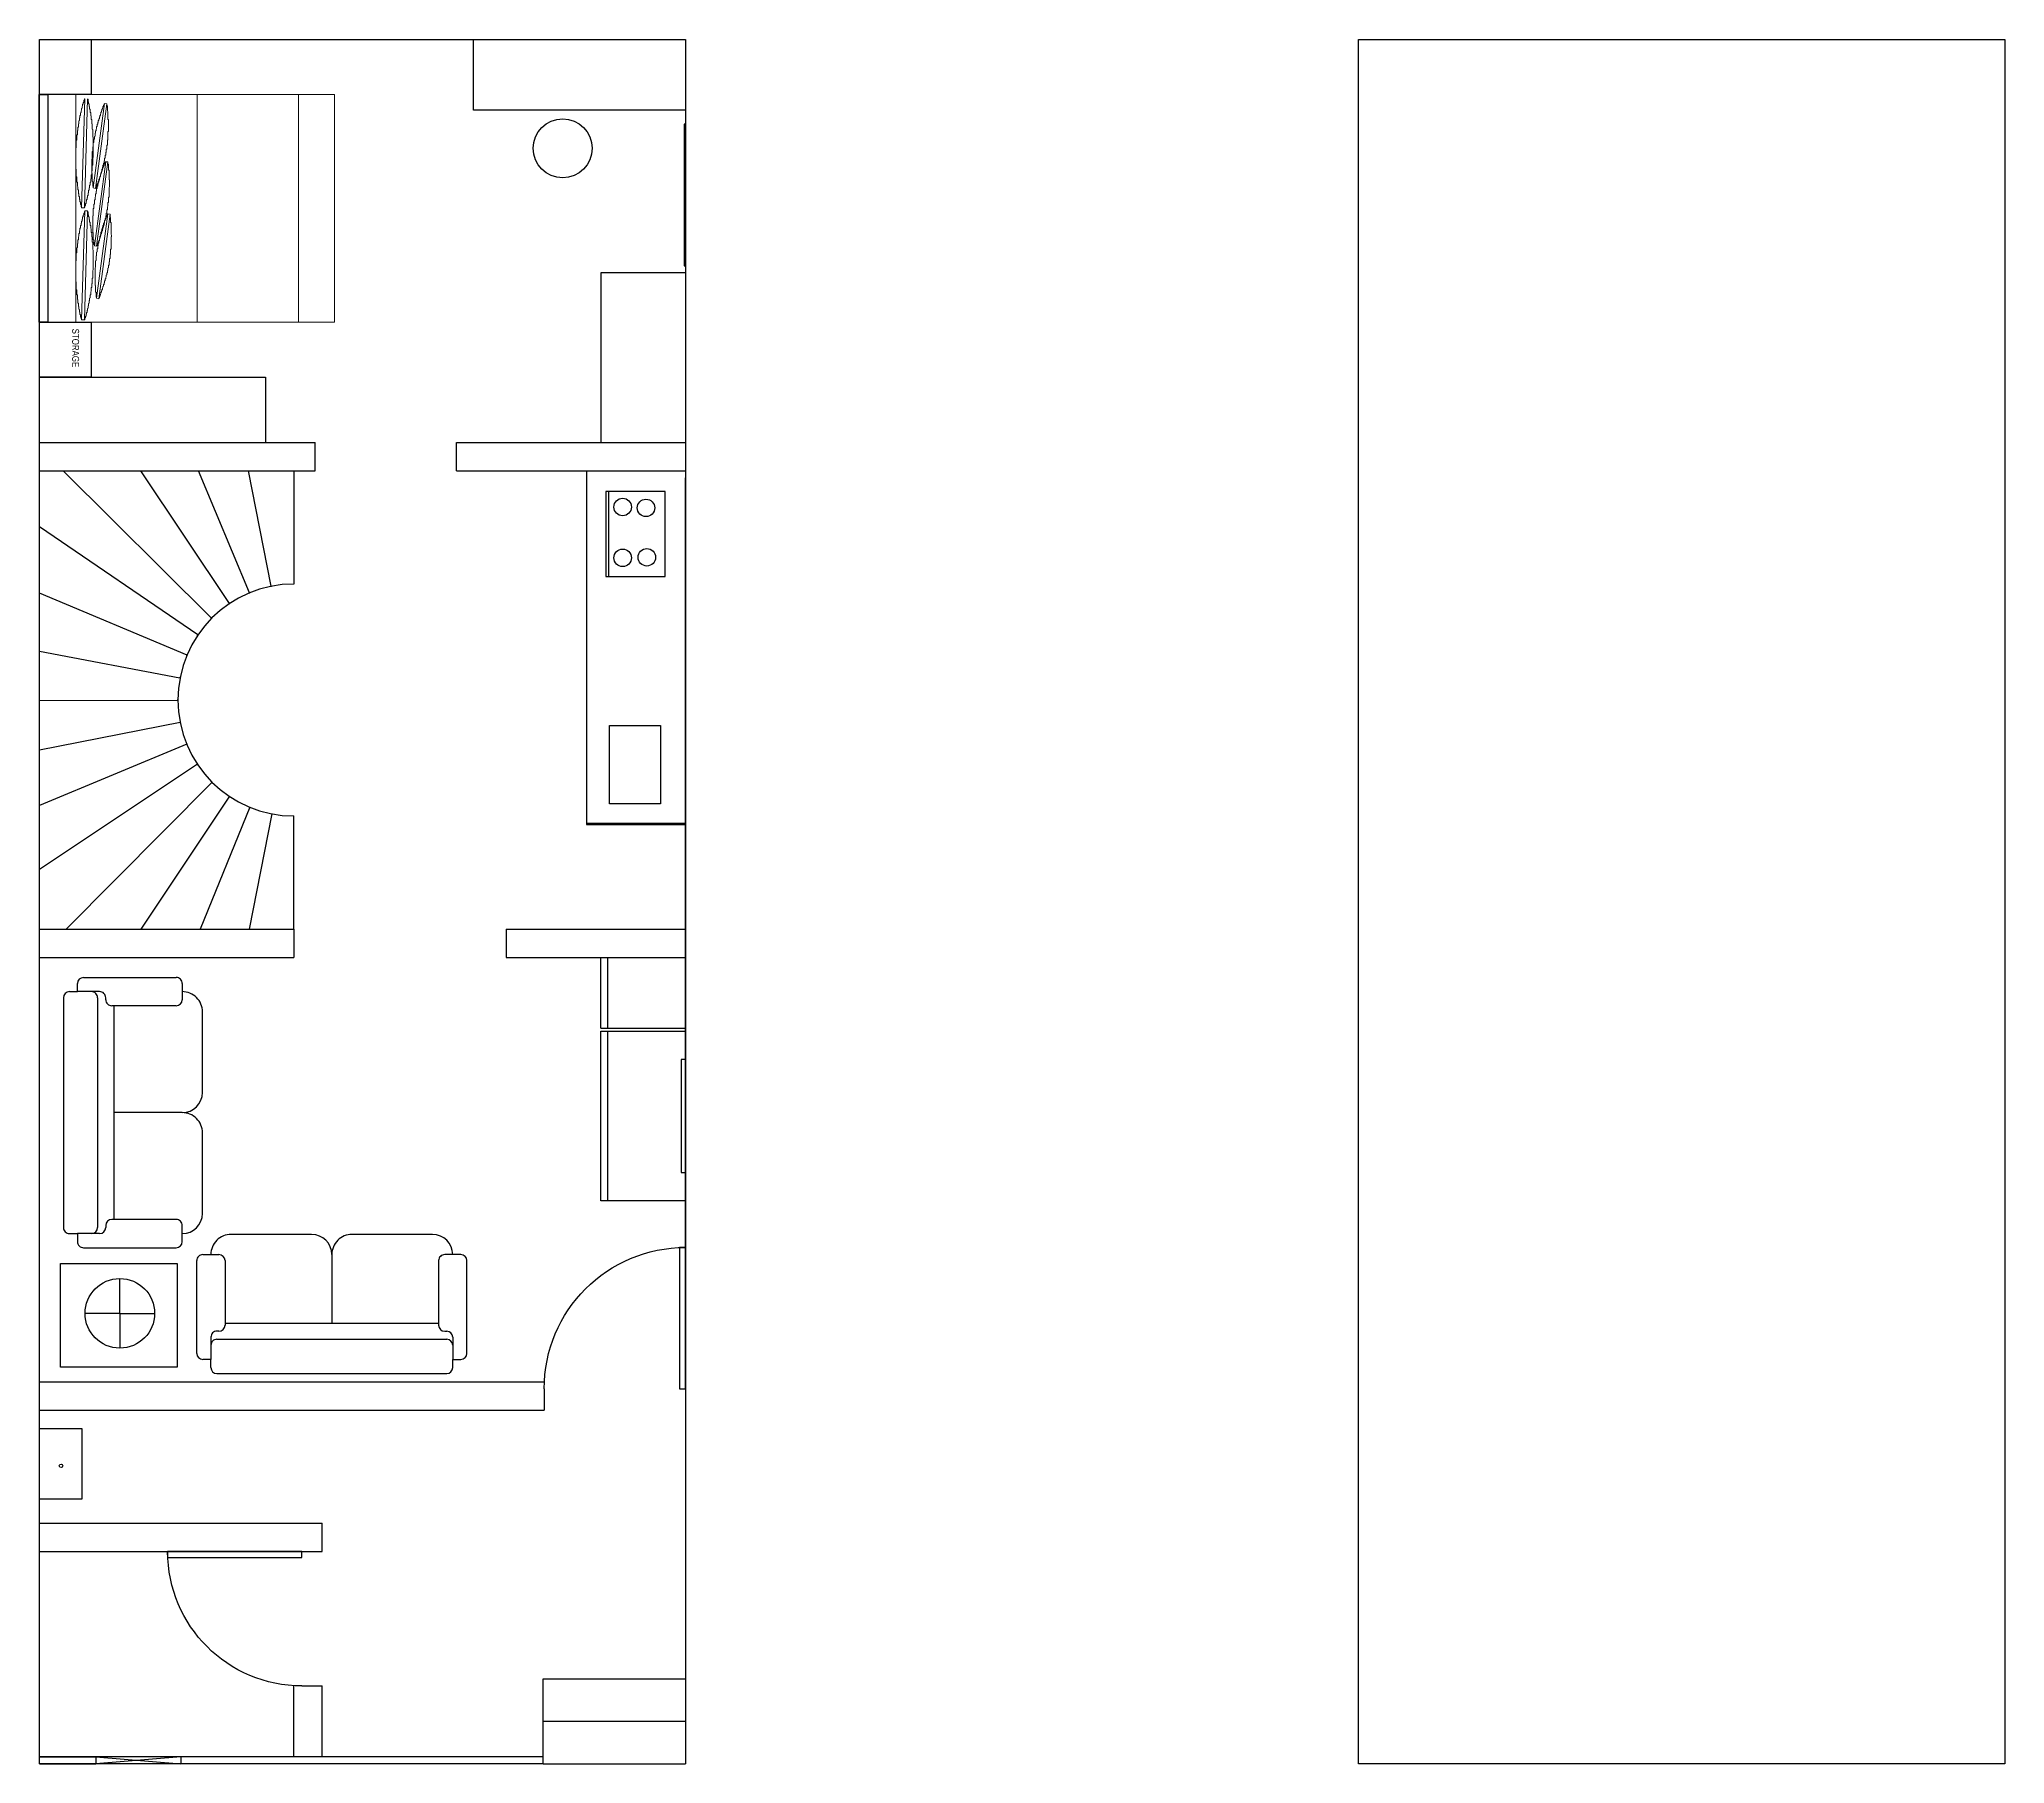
# Model space of a CAD drawing. Header units: metres. Extents: x 29 to 131, y 49 to 62.
# Drawn here: x 78.64 to 92.54, y 49.57 to 61.76 of the extents above; entities that cross this region are included whole.
import ezdxf

# ---------------------------------------------------------------- set-up
doc = ezdxf.new("R2010")
doc.units = ezdxf.units.M
doc.header["$MEASUREMENT"] = 0
doc.layers.add('A_FURNITURE', color=251, linetype='Continuous', lineweight=9)
for name, color, linetype in [('kitchen', 50, 'Continuous'), ('last room', 210, 'Continuous'), ('LIVING', 90, 'Continuous'), ('OUTER', 4, 'Continuous'), ('Outer line', 12, 'Continuous')]:
    doc.layers.add(name, color=color, linetype=linetype)
doc.styles.add('ARIAL', font='ARIALN.TTF')

msp = doc.modelspace()

# ---------------------------------------------------------------- texts
at = {"layer": 'last room', "insert": (78.873, 60.235), "char_height": 0.0488, "width": 1.30694, "attachment_point": 7, "rotation": 270, "style": 'ARIAL'}
msp.add_mtext('\\pxqc;STORAGE', dxfattribs=at)

# ---------------------------------------------------------------- blocks, each defined once
blk = doc.blocks.new('*U2')
for p, q in [((0, 0), (0, -6)), ((40, 0), (40, -6))]:
    blk.add_line(p, q)
blk.add_lwpolyline([(0, 0), (0, 40), (1.75, 40), (1.75, 0)], close=True)
blk.add_arc((0, 0), 40, 0, 90)
blk = doc.blocks.new('A$C02A636C4')
for p, q in [((1.2026, 0.6692), (0.097, 0.6692)), ((0, 0.5722), (0, 0.1261)), ((0.0679, 0.6013), (0.0291, 0.6013)), ((0.0679, 0.6401), (0.0679, 0.6013)), ((0.0679, 0.5334), (0.0679, 0.6013)), ((1.2317, 0.6401), (1.2317, 0.6013)), ((1.2317, 0.6013), (1.2705, 0.6013)), ((1.2317, 0.5334), (1.2317, 0.6013)), ((1.2996, 0.5722), (1.2996, 0.1261)), ((0.0679, 0.4946), (0.0679, 0.5431)), ((1.2026, 0.5043), (0.097, 0.5043)), ((1.2317, 0.4946), (1.2317, 0.5431)), ((0.1067, 0.4655), (0.097, 0.4655)), ((0.1358, 0.1261), (0.1358, 0.4364)), ((1.1638, 0.4267), (0.1358, 0.4267)), ((0.6498, 0.097), (0.6498, 0.4267)), ((1.1638, 0.1261), (1.1638, 0.4364)), ((1.1929, 0.4655), (1.2026, 0.4655)), ((0.0291, 0.097), (0.1067, 0.097)), ((1.2705, 0.097), (1.1929, 0.097)), ((0.1649, 0), (0.5528, 0)), ((0.7468, 0), (1.1347, 0))]:
    blk.add_line(p, q)
for centre, radius, start, end in [((0.097, 0.6401), 0.0291, 90, 180), ((1.2026, 0.6401), 0.0291, 0, 90), ((0.0291, 0.5722), 0.0291, 90, 180), ((1.2705, 0.5722), 0.0291, 0, 90), ((0.097, 0.5334), 0.0291, 180, 270), ((0.097, 0.4946), 0.0291, 180, 270), ((1.2026, 0.5334), 0.0291, 270, 0), ((1.2026, 0.4946), 0.0291, 270, 0), ((0.1067, 0.4364), 0.0291, 0, 90), ((1.1929, 0.4364), 0.0291, 90, 180), ((0.0291, 0.1261), 0.0291, 180, 270), ((0.1649, 0.097), 0.097, 180, 270), ((0.1067, 0.1261), 0.0291, 270, 0), ((0.5528, 0.097), 0.097, 270, 0), ((0.7468, 0.097), 0.097, 180, 270), ((1.1347, 0.097), 0.097, 270, 0), ((1.1929, 0.1261), 0.0291, 180, 270), ((1.2705, 0.1261), 0.0291, 270, 0)]:
    blk.add_arc(centre, radius, start, end)
blk = doc.blocks.new('A$C40209d2d')
at = {"layer": 'A_FURNITURE', "linetype": 'Continuous', "lineweight": 5}
for points in [[(0, 0), (0, 66), (75, 66), (75, 0)], [(39.8, 0), (39.8, 66), (10.46, 66), (10.46, 0)]]:
    blk.add_lwpolyline(points, close=True, dxfattribs=at)
for points in [[(70.03, 51.95), (70.03, 53.16), (70.21, 53.34), (70.21, 54.74), (70.33, 54.86), (70.33, 55.95), (70.51, 55.95), (70.51, 57.04), (70.63, 57.22), (70.63, 58.01), (70.82, 58.13), (70.82, 58.92), (71, 59.04), (71, 59.71), (71.12, 59.83), (71.12, 60.5), (71.3, 60.62), (71.3, 61.22), (71.42, 61.22), (71.42, 61.89), (71.6, 62.01), (71.6, 62.5), (71.73, 62.62), (71.73, 63.1), (71.91, 63.28), (71.91, 63.64), (72.03, 63.64), (72.03, 64.12), (72.21, 64.3), (72.21, 64.73), (72.39, 64.73), (72.39, 65.21), (72.51, 65.33)], [(71.6, 33.76), (72.51, 65.33), (73.3, 65.33)], [(73.3, 65.33), (72.39, 33.76), (72.39, 33.76)], [(73.3, 65.33), (73.3, 65.21), (73.48, 65.03), (73.48, 64.61), (73.61, 64.42), (73.61, 63.82), (73.79, 63.64), (73.79, 63.1), (73.91, 63.1), (73.91, 62.31), (74.09, 62.19), (74.09, 61.4), (74.21, 61.4), (74.21, 60.5), (74.39, 60.5), (74.39, 59.4), (74.51, 59.4), (74.51, 58.13), (74.7, 58.01), (74.7, 56.62), (74.88, 56.62), (74.88, 54.43), (75, 54.25), (75, 48.19), (74.88, 48.19), (74.88, 47.28)], [(75, 66), (75, 0)], [(65.06, 34.73), (68.33, 59.22), (68.94, 59.04)], [(65.72, 50.67), (65.72, 50.98), (65.84, 50.98), (65.84, 51.64), (66.03, 51.76), (66.03, 52.25), (66.15, 52.37), (66.15, 52.86), (66.33, 53.04), (66.33, 53.46), (66.45, 53.46), (66.45, 53.95), (66.63, 54.13), (66.63, 54.55), (66.75, 54.55), (66.75, 55.04), (66.94, 55.04), (66.94, 55.52), (67.12, 55.65), (67.12, 55.95), (67.24, 56.13), (67.24, 56.43), (67.42, 56.62), (67.42, 56.92), (67.54, 56.92), (67.54, 57.34), (67.72, 57.34), (67.72, 57.65), (67.85, 57.83), (67.85, 58.13), (68.03, 58.13), (68.03, 58.62), (68.15, 58.62), (68.15, 58.92), (68.33, 58.92), (68.33, 59.22)], [(68.33, 43.09), (68.33, 42.49), (68.15, 42.31), (68.15, 41.7), (68.03, 41.7), (68.03, 41.09), (67.85, 41.09), (67.85, 40.61), (67.72, 40.43), (67.72, 40), (67.54, 39.82), (67.54, 39.52), (67.42, 39.34), (67.42, 38.91), (67.24, 38.91), (67.24, 38.43), (67.12, 38.43), (67.12, 37.94), (66.94, 37.94), (66.94, 37.52), (66.75, 37.33), (66.75, 37.03), (66.63, 37.03), (66.63, 36.55), (66.45, 36.55), (66.45, 36.24), (66.33, 36.12), (66.33, 35.76), (66.15, 35.76), (66.15, 35.33), (66.03, 35.33), (66.03, 35.03), (65.84, 34.85), (65.84, 34.55), (65.72, 34.55), (68.94, 59.04)], [(68.94, 59.04), (68.94, 58.74), (69.12, 58.74), (69.12, 57.34), (69.24, 57.34), (69.24, 55.34), (69.42, 55.34), (69.42, 50.25), (69.24, 50.07), (69.24, 48.19), (69.12, 48.07), (69.12, 46.79), (68.94, 46.79), (68.94, 45.7), (68.82, 45.58), (68.82, 44.79), (68.63, 44.61), (68.63, 43.88), (68.51, 43.88), (68.51, 43.09), (68.33, 43.09)], [(71.6, 33.76), (71.6, 34.06), (71.42, 34.06), (71.42, 34.73), (71.3, 34.85), (71.3, 35.46), (71.12, 35.46), (71.12, 36.24), (71, 36.24), (71, 37.03), (70.82, 37.03), (70.82, 37.94), (70.63, 37.94), (70.63, 38.73), (70.51, 38.91), (70.51, 40), (70.33, 40), (70.33, 41.22), (70.21, 41.22), (70.21, 42.79), (70.03, 42.79), (70.03, 44.97), (69.91, 45.1), (69.91, 50.86), (70.03, 50.98), (70.03, 51.95)], [(65.06, 34.73), (65.06, 35.46), (64.94, 35.64), (64.94, 37.03), (64.75, 37.21), (64.75, 40.61), (64.63, 40.73), (64.63, 41.22), (64.75, 41.22), (64.75, 44.79), (64.94, 44.79), (64.94, 46.37), (65.06, 46.37), (65.06, 47.58), (65.24, 47.58), (65.24, 48.49), (65.36, 48.49), (65.36, 49.46), (65.54, 49.46), (65.54, 50.25), (65.72, 50.37), (65.72, 50.67)], [(74.88, 47.28), (74.88, 46), (74.7, 45.88), (74.7, 44.49), (74.51, 44.31), (74.51, 43.22), (74.39, 43.22), (74.39, 42.12), (74.21, 42.12), (74.21, 41.22), (74.09, 41.09), (74.09, 40.31), (73.91, 40.31), (73.91, 39.52), (73.79, 39.34), (73.79, 38.73), (73.61, 38.73), (73.61, 37.94), (73.48, 37.94), (73.48, 37.33), (73.3, 37.33), (73.3, 36.73), (73.12, 36.73), (73.12, 36.12), (73, 36.12), (73, 35.46), (72.82, 35.46), (72.82, 35.03), (72.7, 34.85), (72.7, 34.36), (72.51, 34.36), (72.51, 33.94), (72.39, 33.94), (72.39, 33.76)], [(65.72, 19.51), (68.94, 44), (69.6, 43.88)], [(66.33, 35.64), (66.33, 35.94), (66.45, 35.94), (66.45, 36.55), (66.63, 36.55), (66.63, 37.21), (66.75, 37.33), (66.75, 37.82), (66.94, 37.94), (66.94, 38.43), (67.12, 38.43), (67.12, 38.91), (67.24, 39.03), (67.24, 39.52), (67.42, 39.52), (67.42, 40), (67.54, 40), (67.54, 40.43), (67.72, 40.43), (67.72, 40.91), (67.85, 41.09), (67.85, 41.4), (68.03, 41.4), (68.03, 41.82), (68.15, 41.82), (68.15, 42.31), (68.33, 42.31), (68.33, 42.61), (68.51, 42.79), (68.51, 43.09), (68.63, 43.09), (68.63, 43.4), (68.82, 43.52), (68.82, 43.7), (68.94, 43.88), (68.94, 44)], [(68.94, 27.88), (68.94, 27.27), (68.82, 27.27), (68.82, 26.6), (68.63, 26.6), (68.63, 26), (68.51, 26), (68.51, 25.39), (68.33, 25.39), (68.33, 24.91), (68.15, 24.78), (68.15, 24.3), (68.03, 24.3), (68.03, 23.81), (67.85, 23.81), (67.85, 23.21), (67.72, 23.21), (67.72, 22.91), (67.54, 22.72), (67.54, 22.42), (67.42, 22.3), (67.42, 22), (67.24, 21.81), (67.24, 21.51), (67.12, 21.33), (67.12, 21.03), (66.94, 21.03), (66.94, 20.72), (66.75, 20.6), (66.75, 20.24), (66.63, 20.12), (66.63, 19.93), (66.45, 19.81), (66.45, 19.51), (66.33, 19.51), (69.6, 43.88)], [(69.6, 43.88), (69.6, 43.52), (69.73, 43.52), (69.73, 42.12), (69.91, 42.12), (69.91, 40.12), (70.03, 40), (70.03, 35.15), (69.91, 35.15), (69.91, 33.15), (69.73, 32.97), (69.73, 31.76), (69.6, 31.76), (69.6, 30.67), (69.42, 30.48), (69.42, 29.76), (69.24, 29.57), (69.24, 28.79), (69.12, 28.79), (69.12, 28), (68.94, 28), (68.94, 27.88)], [(65.06, 34.73), (65.72, 34.55), (65.72, 34.55)], [(65.72, 19.51), (65.72, 20.24), (65.54, 20.24), (65.54, 21.81), (65.36, 22), (65.36, 24.78), (65.24, 24.78), (65.24, 26.79), (65.36, 26.97), (65.36, 29.76), (65.54, 29.76), (65.54, 31.27), (65.72, 31.27), (65.72, 32.36), (65.84, 32.55), (65.84, 33.45), (66.03, 33.45), (66.03, 34.36), (66.15, 34.36), (66.15, 35.15), (66.33, 35.15), (66.33, 35.64)], [(70.03, 19.33), (70.03, 20.42), (70.21, 20.6), (70.21, 22.12), (70.33, 22.12), (70.33, 23.21), (70.51, 23.39), (70.51, 24.48), (70.63, 24.48), (70.63, 25.39), (70.82, 25.39), (70.82, 26.3), (71, 26.3), (71, 27.09), (71.12, 27.09), (71.12, 27.69), (71.3, 27.88), (71.3, 28.48), (71.42, 28.48), (71.42, 29.27), (71.6, 29.27), (71.6, 29.88), (71.73, 29.88), (71.73, 30.48), (71.91, 30.48), (71.91, 30.97), (72.03, 31.15), (72.03, 31.58), (72.21, 31.58), (72.21, 32.06), (72.39, 32.24), (72.39, 32.67), (72.51, 32.67), (72.51, 32.85)], [(71.6, 33.76), (72.39, 33.76)], [(71.6, 1.27), (72.51, 32.85), (73.3, 32.85)], [(73.3, 32.85), (72.39, 1.27), (72.39, 1.27)], [(73.3, 32.85), (73.3, 32.55), (73.48, 32.55), (73.48, 31.88), (73.61, 31.88), (73.61, 31.15), (73.79, 31.15), (73.79, 30.48), (73.91, 30.36), (73.91, 29.57), (74.09, 29.57), (74.09, 28.79), (74.21, 28.67), (74.21, 27.69), (74.39, 27.69), (74.39, 26.79), (74.51, 26.6), (74.51, 25.39), (74.7, 25.39), (74.7, 24), (74.88, 23.81), (74.88, 21.69), (75, 21.69), (75, 15.63), (74.88, 15.45), (74.88, 14.66)], [(66.03, 2.72), (69.24, 27.27), (69.91, 27.09)], [(66.63, 18.72), (66.63, 19.21), (66.75, 19.21), (66.75, 19.81), (66.94, 19.93), (66.94, 20.42), (67.12, 20.6), (67.12, 21.03), (67.24, 21.21), (67.24, 21.69), (67.42, 21.69), (67.42, 22.12), (67.54, 22.3), (67.54, 22.72), (67.72, 22.72), (67.72, 23.21), (67.85, 23.21), (67.85, 23.69), (68.03, 23.81), (68.03, 24.12), (68.15, 24.3), (68.15, 24.6), (68.33, 24.6), (68.33, 25.09), (68.51, 25.09), (68.51, 25.57), (68.63, 25.57), (68.63, 25.88), (68.82, 25.88), (68.82, 26.3), (68.94, 26.3), (68.94, 26.6), (69.12, 26.79), (69.12, 27.09), (69.24, 27.09), (69.24, 27.27)], [(69.24, 11.08), (69.24, 10.66), (69.12, 10.48), (69.12, 10.05), (68.94, 9.87), (68.94, 9.26), (68.82, 9.26), (68.82, 8.6), (68.63, 8.6), (68.63, 8.17), (68.51, 7.99), (68.51, 7.57), (68.33, 7.57), (68.33, 7.08), (68.15, 7.08), (68.15, 6.6), (68.03, 6.47), (68.03, 6.17), (67.85, 5.99), (67.85, 5.69), (67.72, 5.5), (67.72, 5.2), (67.54, 5.08), (67.54, 4.72), (67.42, 4.72), (67.42, 4.29), (67.24, 4.29), (67.24, 3.99), (67.12, 3.81), (67.12, 3.5), (66.94, 3.5), (66.94, 3.2), (66.75, 3.02), (66.75, 2.72), (66.63, 2.72), (66.63, 2.67), (69.91, 27.09)], [(69.91, 27.09), (69.91, 26.6), (70.03, 26.6), (70.03, 25.21), (70.21, 25.09), (70.21, 22.91), (70.33, 22.72), (70.33, 18.84), (70.21, 18.72), (70.21, 16.54), (70.03, 16.54), (70.03, 15.14), (69.91, 14.96), (69.91, 13.93), (69.73, 13.93), (69.73, 12.96), (69.6, 12.96), (69.6, 12.17), (69.42, 12.05), (69.42, 11.26), (69.24, 11.26), (69.24, 11.08)], [(66.03, 2.72), (66.03, 3.2), (65.84, 3.32), (65.84, 4.72), (65.72, 4.9), (65.72, 7.2), (65.54, 7.38), (65.54, 10.78), (65.72, 10.78), (65.72, 13.14), (65.84, 13.27), (65.84, 14.66), (66.03, 14.66), (66.03, 15.75), (66.15, 15.93), (66.15, 16.72), (66.33, 16.84), (66.33, 17.63), (66.45, 17.63), (66.45, 18.42), (66.63, 18.54), (66.63, 18.72)], [(65.72, 19.51), (66.33, 19.51), (66.33, 19.51)], [(71.6, 1.27), (71.6, 1.39), (71.42, 1.39), (71.42, 2.18), (71.3, 2.18), (71.3, 2.72), (71.12, 2.72), (71.12, 3.5), (71, 3.5), (71, 4.29), (70.82, 4.29), (70.82, 5.2), (70.63, 5.2), (70.63, 6.17), (70.51, 6.17), (70.51, 7.2), (70.33, 7.38), (70.33, 8.48), (70.21, 8.48), (70.21, 10.05), (70.03, 10.17), (70.03, 12.36), (69.91, 12.36), (69.91, 18.24), (70.03, 18.24), (70.03, 19.33)], [(74.88, 14.66), (74.88, 13.27), (74.7, 13.27), (74.7, 11.75), (74.51, 11.75), (74.51, 10.48), (74.39, 10.48), (74.39, 9.57), (74.21, 9.38), (74.21, 8.48), (74.09, 8.48), (74.09, 7.69), (73.91, 7.57), (73.91, 6.78), (73.79, 6.78), (73.79, 6.17), (73.61, 5.99), (73.61, 5.38), (73.48, 5.2), (73.48, 4.72), (73.3, 4.6), (73.3, 4.11), (73.12, 3.99), (73.12, 3.5), (73, 3.32), (73, 2.9), (72.82, 2.72), (72.82, 2.36), (72.7, 2.36), (72.7, 1.7), (72.51, 1.7), (72.51, 1.27), (72.39, 1.27)], [(66.03, 2.72), (66.63, 2.67), (66.63, 2.67)]]:
    blk.add_lwpolyline(points, dxfattribs=at)

# ---------------------------------------------------------------- linework, layer by layer
for p, q in [((79.86, 57.671), (78.811, 58.713)), ((79.986, 57.775), (79.36, 58.713)), ((80.127, 57.851), (79.768, 58.713)), ((80.282, 57.898), (80.12, 58.713)), ((82.512, 58.713), (82.512, 57.213)), ((82.648, 58.566), (82.648, 57.966)), ((82.668, 58.566), (82.668, 57.966)), ((79.763, 57.554), (78.642, 58.316)), ((79.686, 57.411), (78.642, 57.848)), ((79.636, 57.247), (78.642, 57.437)), ((82.512, 57.213), (82.512, 56.213)), ((79.622, 57.09), (78.642, 57.086)), ((79.637, 56.935), (78.642, 56.738)), ((79.684, 56.78), (78.642, 56.348)), ((79.759, 56.639), (78.642, 55.894)), ((79.864, 56.512), (78.831, 55.473)), ((79.986, 56.412), (79.36, 55.473)), ((80.131, 56.335), (79.779, 55.473)), ((80.285, 56.289), (80.125, 55.473)), ((82.512, 56.223), (83.212, 56.223)), ((82.512, 56.213), (83.212, 56.213))]:
    msp.add_line(p, q)
msp.add_lwpolyline([(82.648, 57.966), (83.068, 57.966), (83.068, 58.466), (83.068, 58.566), (82.648, 58.566)])
msp.add_lwpolyline([(82.675, 56.913), (83.034, 56.913), (83.034, 56.36), (82.675, 56.36)], close=True)
for centre in [(82.767, 58.457), (82.932, 58.451), (82.767, 58.098), (82.938, 58.102)]:
    msp.add_circle(centre, 0.0618)
msp.add_arc((80.442, 57.093), 0.82, 90, 270)
for p in [(80.128, 57.851), (80.282, 57.898), (79.986, 57.775), (79.76, 57.549), (79.684, 57.407), (79.637, 57.253), (79.622, 57.093), (79.637, 56.934), (79.684, 56.78), (79.76, 56.638)]:
    msp.add_point(p)
at = {"layer": 'kitchen'}
for p, q in [((78.642, 55.473), (78.642, 58.913)), ((78.642, 58.913), (80.592, 58.913)), ((80.592, 58.713), (80.592, 58.913)), ((81.592, 58.913), (83.212, 58.913)), ((81.592, 58.713), (81.592, 58.913)), ((78.642, 58.713), (80.592, 58.713)), ((80.442, 58.713), (80.442, 57.913)), ((81.592, 58.713), (83.212, 58.713)), ((83.212, 55.223), (83.212, 58.663)), ((80.442, 55.473), (80.442, 56.273))]:
    msp.add_line(p, q, dxfattribs=at)
at = {"layer": 'last room'}
for p, q in [((78.642, 58.913), (78.642, 61.763)), ((78.642, 61.763), (83.212, 61.763)), ((81.712, 61.263), (81.712, 61.763)), ((83.212, 61.763), (83.212, 58.713)), ((83.212, 61.763), (83.212, 61.263)), ((83.212, 61.263), (81.712, 61.263)), ((83.212, 61.163), (83.202, 61.163)), ((83.202, 61.163), (83.202, 60.163)), ((83.212, 61.263), (83.212, 61.163)), ((78.642, 58.913), (78.642, 60.113)), ((83.212, 60.113), (82.612, 60.113)), ((82.612, 60.113), (82.612, 58.913)), ((83.202, 60.163), (83.212, 60.163))]:
    msp.add_line(p, q, dxfattribs=at)
at = {"layer": 'last room', "ltscale": 3}
for points in [[(78.642, 61.763), (79.008, 61.763), (79.008, 61.374), (78.642, 61.374)], [(78.641, 61.374), (78.702, 61.374), (78.702, 59.764), (78.641, 59.764)], [(78.642, 59.764), (79.008, 59.764), (79.008, 59.375), (78.642, 59.375)]]:
    msp.add_lwpolyline(points, close=True, dxfattribs=at)
at = {"layer": 'last room'}
msp.add_lwpolyline([(78.642, 58.913), (78.642, 59.375), (80.242, 59.375), (80.242, 58.913)], dxfattribs=at)
msp.add_circle((82.343, 60.993), 0.209, dxfattribs=at)
at = {"layer": 'LIVING'}
for p, q in [((78.642, 55.273), (78.642, 55.473)), ((78.642, 55.473), (80.442, 55.473)), ((80.442, 55.473), (80.442, 55.273)), ((81.942, 55.473), (83.212, 55.473)), ((81.942, 55.473), (81.942, 55.273)), ((78.642, 52.273), (78.642, 55.273)), ((78.642, 55.273), (80.442, 55.273)), ((81.942, 55.273), (83.212, 55.273)), ((82.612, 54.772), (82.612, 55.273)), ((82.662, 54.772), (82.662, 55.273)), ((83.212, 52.273), (83.212, 55.223)), ((82.612, 54.772), (83.212, 54.772)), ((82.612, 53.552), (82.612, 54.752)), ((82.612, 54.752), (83.212, 54.752)), ((82.662, 53.552), (82.662, 54.752)), ((83.212, 54.552), (83.182, 54.552)), ((83.182, 54.552), (83.182, 53.752)), ((83.182, 53.752), (83.212, 53.752)), ((83.212, 53.552), (82.612, 53.552)), ((79.211, 52.757), (79.211, 53.002)), ((79.211, 52.757), (78.965, 52.757)), ((79.211, 52.757), (79.457, 52.757)), ((79.211, 52.757), (79.211, 52.511)), ((78.642, 52.273), (82.213, 52.273)), ((78.642, 52.073), (82.212, 52.073))]:
    msp.add_line(p, q, dxfattribs=at)
msp.add_lwpolyline([(78.79, 53.109), (79.617, 53.109), (79.617, 52.376), (78.79, 52.376)], close=True, dxfattribs=at)
msp.add_circle((79.211, 52.757), 0.246, dxfattribs=at)
at = {"layer": 'OUTER'}
for p, q in [((78.642, 52.073), (78.642, 52.273)), ((83.212, 52.273), (83.212, 52.073)), ((78.642, 49.573), (78.642, 52.073)), ((83.212, 52.073), (83.212, 49.573)), ((78.642, 51.273), (80.642, 51.273)), ((80.642, 51.073), (80.642, 51.273)), ((78.642, 49.573), (78.642, 51.073)), ((78.642, 51.073), (80.442, 51.073)), ((80.442, 51.073), (80.642, 51.073)), ((80.442, 49.623), (80.442, 50.128)), ((80.642, 49.623), (80.642, 50.123)), ((82.206, 49.573), (82.206, 50.173)), ((82.206, 49.873), (82.206, 50.173)), ((82.206, 50.173), (83.206, 50.173)), ((82.206, 49.573), (82.206, 49.873)), ((82.206, 49.873), (83.206, 49.873)), ((82.206, 49.623), (78.642, 49.623)), ((78.642, 49.623), (79.042, 49.623)), ((82.206, 49.573), (78.642, 49.573)), ((78.642, 49.573), (79.042, 49.573)), ((79.042, 49.623), (79.042, 49.573)), ((79.042, 49.623), (79.642, 49.573)), ((79.642, 49.623), (79.042, 49.573)), ((79.642, 49.623), (79.642, 49.573)), ((80.642, 49.573), (80.442, 49.573)), ((82.206, 49.573), (83.212, 49.573))]:
    msp.add_line(p, q, dxfattribs=at)
msp.add_lwpolyline([(78.642, 51.944), (78.942, 51.944), (78.942, 51.444), (78.642, 51.444)], close=True, dxfattribs=at)
msp.add_circle((78.795, 51.679), 0.0127, dxfattribs=at)
at = {"layer": 'Outer line'}
for p, q in [((78.642, 49.573), (78.642, 61.763)), ((78.642, 61.763), (83.212, 61.763)), ((83.212, 61.763), (83.212, 49.573)), ((87.972, 49.573), (87.972, 61.763)), ((87.972, 61.763), (92.542, 61.763)), ((92.542, 61.763), (92.542, 49.573)), ((82.206, 49.573), (78.642, 49.573)), ((92.542, 49.573), (87.972, 49.573))]:
    msp.add_line(p, q, dxfattribs=at)

# ---------------------------------------------------------------- block references
at = {"layer": 'last room', "ltscale": 3, "xscale": 0.02439999999999718, "yscale": 0.02439999999999718, "zscale": 0.02439999999999718, "rotation": 180}
msp.add_blockref('A$C40209d2d', (80.729, 61.374), dxfattribs=at)
at = {"layer": 'LIVING', "xscale": 1.469691668675027, "yscale": 1.469691668675027, "zscale": 1.469691668675027}
for p, rotation in [((79.795, 53.221), 89.99999999999999), ((81.665, 53.315), 180)]:
    msp.add_blockref('A$C02A636C4', p, dxfattribs=dict(at, rotation=rotation))
at = {"layer": 'LIVING', "xscale": -0.025, "yscale": 0.025, "zscale": 0.025}
msp.add_blockref('*U2', (83.212, 52.223), dxfattribs=at)
at = {"layer": 'OUTER', "xscale": -0.02374999999999989, "yscale": 0.02374999999999989, "zscale": 0.02374999999999989, "rotation": 90}
msp.add_blockref('*U2', (80.499, 51.073), dxfattribs=at)

msp.set_redraw_order([(e.dxf.handle, doc.entitydb.next_handle()) for e in msp.query("TEXT MTEXT ATTDEF DIMENSION ARC_DIMENSION")])  # texts and dimensions are drawn at this point

doc.saveas('drawing.dxf')
